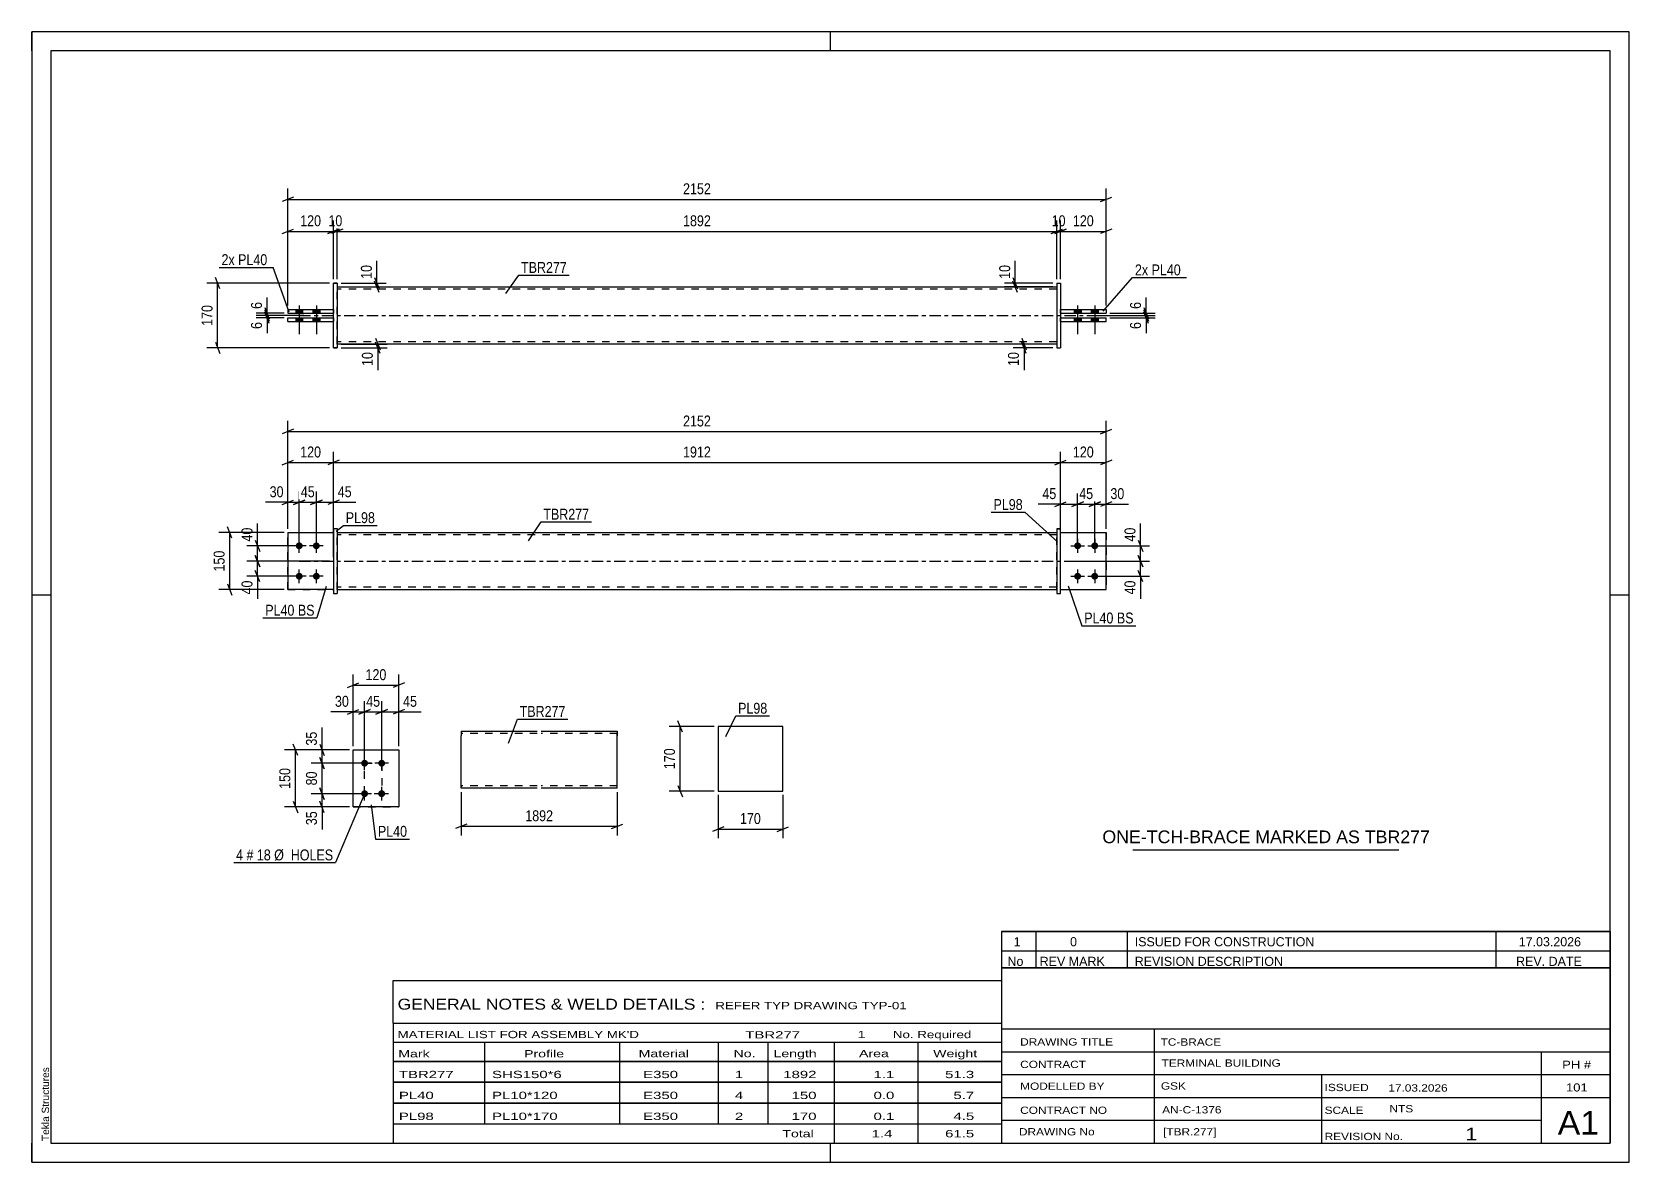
# Paper-space layout 'Layout1' of a CAD drawing. Header units: millimetres. Extents: x 0 to 420, y 0 to 297.
# The model-space entities are those that its viewports show. They can reach past a viewport. Long polylines and large blocks are cut down to what shows.
import ezdxf

# ---------------------------------------------------------------- set-up
doc = ezdxf.new("R2010")
doc.units = ezdxf.units.MM
doc.linetypes.add('DXK_LINE_DOT2', pattern=[3.9198, 1.9599, -1.9599])
doc.linetypes.add('DXK_LINE_DOT3', pattern=[5.9187, 2.979, -0.9799, 0.9799, -0.9799])
doc.layers.add('Viewport layer', color=7, linetype='Continuous', plot=False)
doc.styles.add('Arial', font='ARIAL.TTF', dxfattribs={"height": 0.2})
doc.styles.add('Arial Narrow', font='ARIALN.TTF', dxfattribs={"height": 0.2})

# ---------------------------------------------------------------- blocks, each defined once
blk = doc.blocks.new('Unknown-580873214-1163')
at = {"color": 5, "linetype": 'Continuous'}
for p, q in [((420, 297), (0, 297)), ((0, 297), (0, 0)), ((0, 292), (0, 297)), ((210, 292), (210, 297)), ((420, 0), (420, 297)), ((415, 292), (5, 292)), ((5, 292), (5, 5)), ((415, 5), (415, 292)), ((5, 149), (0, 149)), ((420, 149), (415, 149)), ((0, 0), (0, 5)), ((5, 5), (415, 5)), ((210, 0), (210, 5)), ((0, 0), (420, 0))]:
    blk.add_line(p, q, dxfattribs=at)
at = {"color": 174, "linetype": 'Continuous', "style": 'Arial'}
blk.add_text('Tekla Structures', height=1.9102, rotation=90, dxfattribs=at).set_placement((4.5, 5.5))
blk = doc.blocks.new('Part-580873214-1797 - 1735')
at = {"color": 2, "linetype": 'Continuous'}
for p, q in [((67.29, 165.45), (79.29, 165.45)), ((67.29, 165.45), (67.29, 150.45)), ((79.29, 150.45), (67.29, 150.45)), ((67.29, 150.45), (67.29, 150.45))]:
    blk.add_line(p, q, dxfattribs=at)
at = {"color": 7, "linetype": 'DXK_LINE_DOT2'}
for p, q in [((67.29, 165.45), (79.29, 165.45)), ((79.29, 165.45), (79.29, 165.45)), ((79.29, 165.45), (79.29, 150.45)), ((67.29, 150.45), (79.29, 150.45))]:
    blk.add_line(p, q, dxfattribs=at)
blk = doc.blocks.new('Part-580873214-1792 - 1735')
at = {"color": 7, "linetype": 'DXK_LINE_DOT2'}
for p, q in [((67.29, 165.45), (79.29, 165.45)), ((67.29, 165.45), (79.29, 165.45)), ((67.29, 150.45), (67.29, 165.45)), ((79.29, 165.45), (79.29, 165.45)), ((79.29, 165.45), (79.29, 150.45)), ((67.29, 150.45), (79.29, 150.45)), ((79.29, 150.45), (67.29, 150.45)), ((67.29, 150.45), (67.29, 150.45))]:
    blk.add_line(p, q, dxfattribs=at)
blk = doc.blocks.new('Part-580873214-1767 - 1735')
at = {"color": 7, "linetype": 'DXK_LINE_DOT2'}
for p, q in [((270.49, 165.45), (282.49, 165.45)), ((270.49, 150.45), (270.49, 165.45)), ((270.49, 165.45), (282.49, 165.45)), ((282.49, 165.45), (282.49, 165.45)), ((282.49, 165.45), (282.49, 150.45)), ((270.49, 150.45), (270.49, 150.45)), ((270.49, 150.45), (282.49, 150.45)), ((270.49, 150.45), (282.49, 150.45))]:
    blk.add_line(p, q, dxfattribs=at)
blk = doc.blocks.new('Part-580873214-1772 - 1735')
at = {"color": 2, "linetype": 'Continuous'}
for p, q in [((270.49, 165.45), (282.49, 165.45)), ((282.49, 165.45), (282.49, 165.45)), ((282.49, 150.45), (282.49, 165.45)), ((270.49, 150.45), (282.49, 150.45))]:
    blk.add_line(p, q, dxfattribs=at)
at = {"color": 7, "linetype": 'DXK_LINE_DOT2'}
for p, q in [((270.49, 165.45), (282.49, 165.45)), ((270.49, 150.45), (270.49, 165.45)), ((282.49, 165.45), (282.49, 165.45)), ((270.49, 150.45), (270.49, 150.45)), ((270.49, 150.45), (282.49, 150.45))]:
    blk.add_line(p, q, dxfattribs=at)
blk = doc.blocks.new('Part-580873214-1787 - 1735')
at = {"color": 2, "linetype": 'Continuous'}
for p, q in [((270.49, 166.45), (269.49, 166.45)), ((269.49, 166.45), (269.49, 149.45)), ((269.49, 166.45), (270.49, 166.45)), ((270.49, 149.45), (270.49, 166.45)), ((269.49, 149.45), (270.49, 149.45))]:
    blk.add_line(p, q, dxfattribs=at)
at = {"color": 7, "linetype": 'DXK_LINE_DOT2'}
for p, q in [((269.49, 166.45), (269.49, 166.45)), ((269.49, 166.45), (269.49, 166.45)), ((270.49, 166.45), (270.49, 166.45)), ((270.49, 166.45), (270.49, 166.45)), ((269.49, 149.45), (270.49, 149.45))]:
    blk.add_line(p, q, dxfattribs=at)
blk = doc.blocks.new('Part-580873214-1802 - 1735')
at = {"color": 2, "linetype": 'Continuous'}
for p, q in [((79.29, 166.46), (80.29, 166.46)), ((80.29, 166.45), (79.29, 166.45)), ((79.29, 166.45), (79.29, 149.45)), ((80.29, 166.45), (80.29, 149.45)), ((79.29, 149.45), (80.29, 149.45))]:
    blk.add_line(p, q, dxfattribs=at)
at = {"color": 7, "linetype": 'DXK_LINE_DOT2'}
for p, q in [((79.29, 166.45), (79.29, 166.46)), ((79.29, 166.46), (79.29, 166.45)), ((80.29, 166.46), (80.29, 166.45)), ((79.29, 149.46), (80.29, 149.46))]:
    blk.add_line(p, q, dxfattribs=at)
blk = doc.blocks.new('Part-580873214-1807 - 1735')
at = {"color": 2, "linetype": 'Continuous'}
for p, q in [((80.29, 165.45), (269.49, 165.45)), ((80.29, 150.45), (269.49, 150.45))]:
    blk.add_line(p, q, dxfattribs=at)
at = {"color": 7, "linetype": 'DXK_LINE_DOT2'}
for p, q in [((80.29, 150.45), (80.29, 165.45)), ((269.49, 164.85), (80.29, 164.85)), ((269.49, 150.45), (269.49, 165.45)), ((269.49, 151.05), (80.29, 151.05))]:
    blk.add_line(p, q, dxfattribs=at)
at = {"color": 7, "linetype": 'DXK_LINE_DOT3'}
blk.add_line((70.29, 157.95), (279.49, 157.95), dxfattribs=at)
blk = doc.blocks.new('Bolt-580873214-1808 - 1735')
at = {"linetype": 'Continuous'}
for points in [[(274.99, 162.85), (275.18, 162.83), (275.36, 162.78), (275.52, 162.68), (275.66, 162.56), (275.77, 162.4), (275.85, 162.23), (275.88, 162.05), (275.88, 161.86), (275.85, 161.68), (275.77, 161.5), (275.66, 161.35), (275.52, 161.23), (275.36, 161.13), (275.18, 161.07), (274.99, 161.05), (274.8, 161.07), (274.62, 161.13), (274.46, 161.23), (274.32, 161.35), (274.21, 161.5), (274.13, 161.68), (274.09, 161.86), (274.09, 162.05), (274.13, 162.23), (274.21, 162.4), (274.32, 162.56), (274.46, 162.68), (274.62, 162.78), (274.8, 162.83)], [(279.49, 162.85), (279.68, 162.83), (279.86, 162.78), (280.02, 162.68), (280.16, 162.56), (280.27, 162.4), (280.35, 162.23), (280.38, 162.05), (280.38, 161.86), (280.35, 161.68), (280.27, 161.5), (280.16, 161.35), (280.02, 161.23), (279.86, 161.13), (279.68, 161.07), (279.49, 161.05), (279.3, 161.07), (279.12, 161.13), (278.96, 161.23), (278.82, 161.35), (278.71, 161.5), (278.63, 161.68), (278.59, 161.86), (278.59, 162.05), (278.63, 162.23), (278.71, 162.4), (278.82, 162.56), (278.96, 162.68), (279.12, 162.78), (279.3, 162.83)], [(274.99, 154.85), (275.18, 154.83), (275.36, 154.78), (275.52, 154.68), (275.66, 154.56), (275.77, 154.4), (275.85, 154.23), (275.88, 154.05), (275.88, 153.86), (275.85, 153.68), (275.77, 153.5), (275.66, 153.35), (275.52, 153.23), (275.36, 153.13), (275.18, 153.07), (274.99, 153.05), (274.8, 153.07), (274.62, 153.13), (274.46, 153.23), (274.32, 153.35), (274.21, 153.5), (274.13, 153.68), (274.09, 153.86), (274.09, 154.05), (274.13, 154.23), (274.21, 154.4), (274.32, 154.56), (274.46, 154.68), (274.62, 154.78), (274.8, 154.83)], [(279.49, 154.85), (279.68, 154.83), (279.86, 154.78), (280.02, 154.68), (280.16, 154.56), (280.27, 154.4), (280.35, 154.23), (280.38, 154.05), (280.38, 153.86), (280.35, 153.68), (280.27, 153.5), (280.16, 153.35), (280.02, 153.23), (279.86, 153.13), (279.68, 153.07), (279.49, 153.05), (279.3, 153.07), (279.12, 153.13), (278.96, 153.23), (278.82, 153.35), (278.71, 153.5), (278.63, 153.68), (278.59, 153.86), (278.59, 154.05), (278.63, 154.23), (278.71, 154.4), (278.82, 154.56), (278.96, 154.68), (279.12, 154.78), (279.3, 154.83)]]:
    blk.add_hatch(color=1, dxfattribs=at).paths.add_polyline_path(points)
at = {"color": 1, "linetype": 'Continuous'}
for p, q in [((273.19, 161.95), (276.79, 161.95)), ((274.99, 163.75), (274.99, 160.15)), ((277.69, 161.95), (281.29, 161.95)), ((279.49, 163.75), (279.49, 160.15)), ((274.99, 155.75), (274.99, 152.15)), ((279.49, 155.75), (279.49, 152.15)), ((273.19, 153.95), (276.79, 153.95)), ((277.69, 153.95), (281.29, 153.95))]:
    blk.add_line(p, q, dxfattribs=at)
blk = doc.blocks.new('Bolt-580873214-1809 - 1735')
at = {"linetype": 'Continuous'}
for points in [[(70.29, 162.85), (70.48, 162.83), (70.66, 162.78), (70.82, 162.68), (70.96, 162.56), (71.07, 162.4), (71.15, 162.23), (71.19, 162.05), (71.19, 161.86), (71.15, 161.68), (71.07, 161.5), (70.96, 161.35), (70.82, 161.23), (70.66, 161.13), (70.48, 161.07), (70.29, 161.05), (70.11, 161.07), (69.93, 161.13), (69.76, 161.23), (69.62, 161.35), (69.51, 161.5), (69.44, 161.68), (69.4, 161.86), (69.4, 162.05), (69.44, 162.23), (69.51, 162.4), (69.62, 162.56), (69.76, 162.68), (69.93, 162.78), (70.11, 162.83)], [(74.79, 162.85), (74.98, 162.83), (75.16, 162.78), (75.32, 162.68), (75.46, 162.56), (75.57, 162.4), (75.65, 162.23), (75.69, 162.05), (75.69, 161.86), (75.65, 161.68), (75.57, 161.5), (75.46, 161.35), (75.32, 161.23), (75.16, 161.13), (74.98, 161.07), (74.79, 161.05), (74.61, 161.07), (74.43, 161.13), (74.26, 161.23), (74.12, 161.35), (74.01, 161.5), (73.94, 161.68), (73.9, 161.86), (73.9, 162.05), (73.94, 162.23), (74.01, 162.4), (74.12, 162.56), (74.26, 162.68), (74.43, 162.78), (74.61, 162.83)], [(70.29, 154.85), (70.48, 154.83), (70.66, 154.78), (70.82, 154.68), (70.96, 154.56), (71.07, 154.4), (71.15, 154.23), (71.19, 154.05), (71.19, 153.86), (71.15, 153.68), (71.07, 153.5), (70.96, 153.35), (70.82, 153.23), (70.66, 153.13), (70.48, 153.07), (70.29, 153.05), (70.11, 153.07), (69.93, 153.13), (69.76, 153.23), (69.62, 153.35), (69.51, 153.5), (69.44, 153.68), (69.4, 153.86), (69.4, 154.05), (69.44, 154.23), (69.51, 154.4), (69.62, 154.56), (69.76, 154.68), (69.93, 154.78), (70.11, 154.83)], [(74.79, 154.85), (74.98, 154.83), (75.16, 154.78), (75.32, 154.68), (75.46, 154.56), (75.57, 154.4), (75.65, 154.23), (75.69, 154.05), (75.69, 153.86), (75.65, 153.68), (75.57, 153.5), (75.46, 153.35), (75.32, 153.23), (75.16, 153.13), (74.98, 153.07), (74.79, 153.05), (74.61, 153.07), (74.43, 153.13), (74.26, 153.23), (74.12, 153.35), (74.01, 153.5), (73.94, 153.68), (73.9, 153.86), (73.9, 154.05), (73.94, 154.23), (74.01, 154.4), (74.12, 154.56), (74.26, 154.68), (74.43, 154.78), (74.61, 154.83)]]:
    blk.add_hatch(color=1, dxfattribs=at).paths.add_polyline_path(points)
at = {"color": 1, "linetype": 'Continuous'}
for p, q in [((72.09, 161.95), (68.49, 161.95)), ((70.29, 160.15), (70.29, 163.75)), ((76.59, 161.95), (72.99, 161.95)), ((74.79, 160.15), (74.79, 163.75)), ((70.29, 152.15), (70.29, 155.75)), ((74.79, 152.15), (74.79, 155.75)), ((72.09, 153.95), (68.49, 153.95)), ((76.59, 153.95), (72.99, 153.95))]:
    blk.add_line(p, q, dxfattribs=at)
blk = doc.blocks.new('Part-580873214-1431 - 1390')
at = {"color": 2, "linetype": 'Continuous'}
for p, q in [((270.49, 221.89), (282.49, 221.89)), ((270.49, 220.89), (282.49, 220.89)), ((282.49, 220.89), (282.49, 221.89))]:
    blk.add_line(p, q, dxfattribs=at)
at = {"color": 7, "linetype": 'DXK_LINE_DOT2'}
for p, q in [((270.49, 220.89), (270.49, 221.89)), ((270.49, 221.89), (282.49, 221.89)), ((270.49, 220.89), (282.49, 220.89))]:
    blk.add_line(p, q, dxfattribs=at)
blk = doc.blocks.new('Part-580873214-1425 - 1390')
at = {"color": 2, "linetype": 'Continuous'}
for p, q in [((67.29, 224.09), (79.29, 224.09)), ((67.29, 224.09), (79.29, 224.09)), ((67.29, 224.09), (67.29, 223.09)), ((67.29, 223.09), (79.29, 223.09))]:
    blk.add_line(p, q, dxfattribs=at)
at = {"color": 7, "linetype": 'DXK_LINE_DOT2'}
for p, q in [((67.29, 224.09), (67.29, 224.09)), ((67.29, 224.09), (67.29, 224.09)), ((67.29, 223.09), (79.29, 223.09)), ((79.29, 224.09), (79.29, 223.09))]:
    blk.add_line(p, q, dxfattribs=at)
blk = doc.blocks.new('Part-580873214-1426 - 1390')
at = {"color": 2, "linetype": 'Continuous'}
for p, q in [((269.49, 230.99), (270.49, 230.99)), ((269.49, 230.99), (270.49, 230.99)), ((269.49, 230.99), (269.49, 213.99)), ((270.49, 230.99), (270.49, 213.99)), ((269.49, 213.99), (270.49, 213.99))]:
    blk.add_line(p, q, dxfattribs=at)
at = {"color": 7, "linetype": 'DXK_LINE_DOT2'}
for p, q in [((269.49, 230.99), (269.49, 230.99)), ((269.49, 230.99), (269.49, 230.99)), ((270.49, 230.99), (270.49, 230.99)), ((269.49, 213.99), (270.49, 213.99)), ((270.49, 213.99), (270.49, 213.99))]:
    blk.add_line(p, q, dxfattribs=at)
blk = doc.blocks.new('Part-580873214-1458 - 1390')
at = {"color": 2, "linetype": 'Continuous'}
for p, q in [((270.49, 224.09), (282.49, 224.09)), ((270.49, 223.09), (282.49, 223.09)), ((282.49, 224.09), (282.49, 223.09))]:
    blk.add_line(p, q, dxfattribs=at)
at = {"color": 7, "linetype": 'DXK_LINE_DOT2'}
for p, q in [((270.49, 223.09), (270.49, 224.09)), ((270.49, 224.09), (282.49, 224.09)), ((270.49, 223.09), (282.49, 223.09)), ((282.49, 224.09), (282.49, 224.09))]:
    blk.add_line(p, q, dxfattribs=at)
blk = doc.blocks.new('Part-580873214-1394 - 1390')
at = {"color": 2, "linetype": 'Continuous'}
for p, q in [((80.29, 230.99), (79.29, 230.99)), ((79.29, 230.99), (80.29, 230.99)), ((79.29, 213.99), (79.29, 230.99)), ((80.29, 230.99), (80.29, 213.99)), ((80.29, 213.99), (79.29, 213.99))]:
    blk.add_line(p, q, dxfattribs=at)
at = {"color": 7, "linetype": 'DXK_LINE_DOT2'}
for p, q in [((79.29, 230.99), (79.29, 230.99)), ((79.29, 230.99), (79.29, 230.99)), ((80.29, 230.99), (80.29, 230.99)), ((80.29, 230.99), (80.29, 230.99)), ((79.29, 213.99), (80.29, 213.99)), ((79.29, 213.99), (79.29, 213.99))]:
    blk.add_line(p, q, dxfattribs=at)
blk = doc.blocks.new('Part-580873214-1420 - 1390')
at = {"color": 2, "linetype": 'Continuous'}
for p, q in [((67.29, 221.89), (79.29, 221.89)), ((67.29, 221.89), (79.29, 221.89)), ((67.29, 220.89), (67.29, 221.89)), ((67.29, 220.89), (79.29, 220.89))]:
    blk.add_line(p, q, dxfattribs=at)
at = {"color": 7, "linetype": 'DXK_LINE_DOT2'}
for p, q in [((67.29, 221.89), (67.29, 221.89)), ((67.29, 221.89), (67.29, 221.89)), ((67.29, 220.89), (79.29, 220.89)), ((79.29, 221.89), (79.29, 220.89))]:
    blk.add_line(p, q, dxfattribs=at)
blk = doc.blocks.new('Part-580873214-1446 - 1390')
at = {"color": 2, "linetype": 'Continuous'}
for p, q in [((80.29, 229.99), (269.49, 229.99)), ((269.49, 214.99), (80.29, 214.99))]:
    blk.add_line(p, q, dxfattribs=at)
at = {"color": 7, "linetype": 'DXK_LINE_DOT2'}
for p, q in [((80.29, 214.99), (80.29, 229.99)), ((269.49, 229.39), (80.29, 229.39)), ((269.49, 229.99), (269.49, 214.99)), ((269.49, 215.59), (80.29, 215.59))]:
    blk.add_line(p, q, dxfattribs=at)
at = {"color": 7, "linetype": 'DXK_LINE_DOT3'}
blk.add_line((70.29, 222.49), (279.49, 222.49), dxfattribs=at)
blk = doc.blocks.new('Bolt-580873214-1447 - 1390')
at = {"linetype": 'Continuous'}
for points in [[(275.89, 224.09), (274.09, 224.09), (274.09, 223.09), (275.89, 223.09)], [(275.89, 224.09), (274.09, 224.09), (274.09, 223.09), (275.89, 223.09)], [(280.39, 224.09), (278.59, 224.09), (278.59, 223.09), (280.39, 223.09)], [(280.39, 224.09), (278.59, 224.09), (278.59, 223.09), (280.39, 223.09)], [(275.89, 221.89), (274.09, 221.89), (274.09, 220.89), (275.89, 220.89)], [(275.89, 221.89), (274.09, 221.89), (274.09, 220.89), (275.89, 220.89)], [(280.39, 221.89), (278.59, 221.89), (278.59, 220.89), (280.39, 220.89)], [(280.39, 221.89), (278.59, 221.89), (278.59, 220.89), (280.39, 220.89)]]:
    blk.add_hatch(color=1, dxfattribs=at).paths.add_polyline_path(points)
at = {"color": 1, "linetype": 'Continuous'}
for p, q in [((274.09, 224.09), (274.09, 223.09)), ((274.09, 224.09), (274.09, 223.09)), ((274.99, 225.09), (274.99, 217.59)), ((274.99, 225.09), (274.99, 217.59)), ((275.89, 224.09), (275.89, 223.09)), ((275.89, 224.09), (275.89, 223.09)), ((278.59, 224.09), (278.59, 223.09)), ((278.59, 224.09), (278.59, 223.09)), ((279.49, 225.09), (279.49, 217.59)), ((279.49, 225.09), (279.49, 217.59)), ((280.39, 224.09), (280.39, 223.09)), ((280.39, 224.09), (280.39, 223.09)), ((274.09, 221.89), (274.09, 220.89)), ((274.09, 221.89), (274.09, 220.89)), ((275.89, 221.89), (275.89, 220.89)), ((275.89, 221.89), (275.89, 220.89)), ((278.59, 221.89), (278.59, 220.89)), ((278.59, 221.89), (278.59, 220.89)), ((280.39, 221.89), (280.39, 220.89)), ((280.39, 221.89), (280.39, 220.89))]:
    blk.add_line(p, q, dxfattribs=at)
blk = doc.blocks.new('Bolt-580873214-1448 - 1390')
at = {"linetype": 'Continuous'}
for points in [[(69.39, 223.09), (71.19, 223.09), (71.19, 224.09), (69.39, 224.09)], [(69.39, 223.09), (71.19, 223.09), (71.19, 224.09), (69.39, 224.09)], [(73.89, 223.09), (75.69, 223.09), (75.69, 224.09), (73.89, 224.09)], [(73.89, 223.09), (75.69, 223.09), (75.69, 224.09), (73.89, 224.09)], [(69.39, 220.89), (71.19, 220.89), (71.19, 221.89), (69.39, 221.89)], [(69.39, 220.89), (71.19, 220.89), (71.19, 221.89), (69.39, 221.89)], [(73.89, 220.89), (75.69, 220.89), (75.69, 221.89), (73.89, 221.89)], [(73.89, 220.89), (75.69, 220.89), (75.69, 221.89), (73.89, 221.89)]]:
    blk.add_hatch(color=1, dxfattribs=at).paths.add_polyline_path(points)
at = {"color": 1, "linetype": 'Continuous'}
for p, q in [((69.39, 224.09), (69.39, 223.09)), ((69.39, 224.09), (69.39, 223.09)), ((70.29, 225.09), (70.29, 217.59)), ((70.29, 225.09), (70.29, 217.59)), ((71.19, 224.09), (71.19, 223.09)), ((71.19, 224.09), (71.19, 223.09)), ((73.89, 224.09), (73.89, 223.09)), ((73.89, 224.09), (73.89, 223.09)), ((74.79, 225.09), (74.79, 217.59)), ((74.79, 225.09), (74.79, 217.59)), ((75.69, 224.09), (75.69, 223.09)), ((75.69, 224.09), (75.69, 223.09)), ((69.39, 221.89), (69.39, 220.89)), ((69.39, 221.89), (69.39, 220.89)), ((71.19, 221.89), (71.19, 220.89)), ((71.19, 221.89), (71.19, 220.89)), ((73.89, 221.89), (73.89, 220.89)), ((73.89, 221.89), (73.89, 220.89)), ((75.69, 221.89), (75.69, 220.89)), ((75.69, 221.89), (75.69, 220.89))]:
    blk.add_line(p, q, dxfattribs=at)
blk = doc.blocks.new('Part-580873214-2138 - 2131')
at = {"color": 2, "linetype": 'Continuous'}
for p, q in [((84.47, 108.31), (96.47, 108.31)), ((84.47, 93.31), (84.47, 108.31)), ((96.47, 108.31), (96.47, 108.31)), ((96.47, 108.31), (96.47, 93.31)), ((96.47, 93.31), (84.47, 93.31)), ((84.47, 93.31), (84.47, 93.31))]:
    blk.add_line(p, q, dxfattribs=at)
at = {"color": 7, "linetype": 'DXK_LINE_DOT2'}
for p, q in [((84.47, 108.31), (96.47, 108.31)), ((84.47, 93.31), (96.47, 93.31)), ((84.47, 93.31), (84.47, 93.31))]:
    blk.add_line(p, q, dxfattribs=at)
blk = doc.blocks.new('Bolt-580873214-2171 - 2131')
at = {"linetype": 'Continuous'}
for points in [[(87.47, 103.91), (87.29, 103.93), (87.11, 103.99), (86.95, 104.09), (86.81, 104.21), (86.69, 104.36), (86.62, 104.54), (86.58, 104.72), (86.58, 104.91), (86.62, 105.09), (86.69, 105.26), (86.81, 105.42), (86.95, 105.54), (87.11, 105.64), (87.29, 105.69), (87.47, 105.71), (87.66, 105.69), (87.84, 105.64), (88, 105.54), (88.14, 105.42), (88.25, 105.26), (88.33, 105.09), (88.37, 104.91), (88.37, 104.72), (88.33, 104.54), (88.25, 104.36), (88.14, 104.21), (88, 104.09), (87.84, 103.99), (87.66, 103.93)], [(91.97, 103.91), (91.79, 103.93), (91.61, 103.99), (91.45, 104.09), (91.31, 104.21), (91.19, 104.36), (91.12, 104.54), (91.08, 104.72), (91.08, 104.91), (91.12, 105.09), (91.19, 105.26), (91.31, 105.42), (91.45, 105.54), (91.61, 105.64), (91.79, 105.69), (91.97, 105.71), (92.16, 105.69), (92.34, 105.64), (92.5, 105.54), (92.64, 105.42), (92.75, 105.26), (92.83, 105.09), (92.87, 104.91), (92.87, 104.72), (92.83, 104.54), (92.75, 104.36), (92.64, 104.21), (92.5, 104.09), (92.34, 103.99), (92.16, 103.93)], [(87.47, 95.91), (87.29, 95.93), (87.11, 95.99), (86.95, 96.09), (86.81, 96.21), (86.69, 96.36), (86.62, 96.54), (86.58, 96.72), (86.58, 96.91), (86.62, 97.09), (86.69, 97.26), (86.81, 97.42), (86.95, 97.54), (87.11, 97.64), (87.29, 97.69), (87.47, 97.71), (87.66, 97.69), (87.84, 97.64), (88, 97.54), (88.14, 97.42), (88.25, 97.26), (88.33, 97.09), (88.37, 96.91), (88.37, 96.72), (88.33, 96.54), (88.25, 96.36), (88.14, 96.21), (88, 96.09), (87.84, 95.99), (87.66, 95.93)], [(91.97, 95.91), (91.79, 95.93), (91.61, 95.99), (91.45, 96.09), (91.31, 96.21), (91.19, 96.36), (91.12, 96.54), (91.08, 96.72), (91.08, 96.91), (91.12, 97.09), (91.19, 97.26), (91.31, 97.42), (91.45, 97.54), (91.61, 97.64), (91.79, 97.69), (91.97, 97.71), (92.16, 97.69), (92.34, 97.64), (92.5, 97.54), (92.64, 97.42), (92.75, 97.26), (92.83, 97.09), (92.87, 96.91), (92.87, 96.72), (92.83, 96.54), (92.75, 96.36), (92.64, 96.21), (92.5, 96.09), (92.34, 95.99), (92.16, 95.93)]]:
    blk.add_hatch(color=1, dxfattribs=at).paths.add_polyline_path(points)
at = {"color": 1, "linetype": 'Continuous'}
for p, q in [((87.47, 103.01), (87.47, 106.61)), ((91.97, 103.01), (91.97, 106.61)), ((89.27, 104.81), (85.67, 104.81)), ((93.77, 104.81), (90.17, 104.81)), ((89.27, 96.81), (85.67, 96.81)), ((87.47, 95.01), (87.47, 98.61)), ((93.77, 96.81), (90.17, 96.81)), ((91.97, 95.01), (91.97, 98.61))]:
    blk.add_line(p, q, dxfattribs=at)
blk = doc.blocks.new('Part-580873214-2302 - 2296')
at = {"color": 2, "linetype": 'Continuous'}
for p, q in [((197.44, 114.49), (180.44, 114.49)), ((180.44, 114.49), (180.44, 97.49)), ((197.44, 97.49), (197.44, 114.49)), ((180.44, 97.49), (197.44, 97.49))]:
    blk.add_line(p, q, dxfattribs=at)
blk = doc.blocks.new('Part-580873214-2328 - 2321')
at = {"color": 2, "linetype": 'Continuous'}
for p, q in [((112.9, 113.23), (112.9, 112.03)), ((112.9, 113.23), (132.9, 113.23)), ((112.9, 98.97), (112.9, 112.03)), ((133.9, 113.23), (153.9, 113.23)), ((153.9, 113.23), (153.9, 113.14)), ((153.9, 113.14), (153.9, 112.03)), ((153.9, 98.23), (153.9, 112.03)), ((112.9, 98.32), (112.9, 98.97)), ((112.9, 98.23), (112.9, 98.32)), ((132.9, 98.23), (112.9, 98.23)), ((153.9, 98.23), (133.9, 98.23))]:
    blk.add_line(p, q, dxfattribs=at)
at = {"color": 7, "linetype": 'DXK_LINE_DOT2'}
for p, q in [((132.9, 112.63), (112.9, 112.63)), ((153.9, 112.63), (133.9, 112.63)), ((153.9, 112.03), (153.9, 112.88)), ((112.9, 98.97), (112.9, 98.58)), ((112.9, 98.83), (112.9, 98.88)), ((132.9, 98.83), (112.9, 98.83)), ((153.9, 98.83), (133.9, 98.83)), ((153.9, 98.83), (153.9, 98.88))]:
    blk.add_line(p, q, dxfattribs=at)
blk = doc.blocks.new('Rectangle-580873214-2281 - 2131')
at = {"color": 1, "linetype": 'DXK_LINE_DOT2'}
blk.add_lwpolyline([(87.47, 104.81), (91.97, 104.81), (91.97, 96.81), (87.47, 96.81), (87.47, 104.81)], close=True, dxfattribs=at)
blk = doc.blocks.new('StraightDimension-580873214-2008 - 1735')
at = {"color": 7, "linetype": 'Continuous'}
for p, q in [((69.29, 161.95), (56.48, 161.95)), ((58.73, 163.45), (59.93, 160.45)), ((59.33, 157.95), (59.33, 161.95)), ((78.29, 157.95), (56.48, 157.95)), ((59.93, 156.45), (58.73, 159.45))]:
    blk.add_line(p, q, dxfattribs=at)
at = {"color": 0}
blk.add_wipeout([(58.58, 167.34), (54.38, 167.34), (54.38, 162.48), (58.58, 162.48)], dxfattribs=at)
at = {"color": 7, "linetype": 'Continuous'}
blk.add_line((59.33, 161.95), (59.33, 167.86), dxfattribs=at)
blk.add_line((59.33, 161.95), (59.33, 167.86), dxfattribs=at)
at = {"color": 3, "style": 'Arial Narrow'}
blk.add_text('40', height=2.863, rotation=90.0002, dxfattribs=at).set_placement((57.98, 163.08))
blk = doc.blocks.new('StraightDimension-580873214-1999 - 1735')
at = {"color": 7, "linetype": 'Continuous'}
for p, q in [((78.29, 157.95), (56.48, 157.95)), ((58.73, 159.45), (59.93, 156.45)), ((59.93, 152.45), (58.73, 155.45)), ((59.33, 153.95), (59.33, 157.95)), ((69.29, 153.95), (56.48, 153.95))]:
    blk.add_line(p, q, dxfattribs=at)
at = {"color": 0}
blk.add_wipeout([(58.58, 153.43), (54.38, 153.43), (54.38, 148.57), (58.58, 148.57)], dxfattribs=at)
at = {"color": 7, "linetype": 'Continuous'}
blk.add_line((59.33, 153.95), (59.33, 148.05), dxfattribs=at)
blk.add_line((59.33, 153.95), (59.33, 148.05), dxfattribs=at)
at = {"color": 3, "style": 'Arial Narrow'}
blk.add_text('40', height=2.863, rotation=90.0002, dxfattribs=at).set_placement((57.98, 149.17))
blk = doc.blocks.new('StraightDimension-580873214-1937 - 1735')
at = {"color": 7, "linetype": 'Continuous'}
for p, q in [((67.29, 166.45), (67.29, 186.68)), ((79.29, 158.95), (79.29, 186.68)), ((65.79, 183.23), (68.79, 184.43)), ((67.29, 183.83), (79.29, 183.83)), ((80.79, 184.43), (77.79, 183.23))]:
    blk.add_line(p, q, dxfattribs=at)
at = {"color": 0}
blk.add_wipeout([(76.63, 184.58), (76.63, 188.78), (69.95, 188.78), (69.95, 184.58)], dxfattribs=at)
at = {"color": 3, "style": 'Arial Narrow'}
blk.add_text('120', height=2.863, dxfattribs=at).set_placement((70.55, 185.18))
blk = doc.blocks.new('StraightDimension-580873214-2018 - 1735')
at = {"color": 7, "linetype": 'Continuous'}
for p, q in [((66.29, 165.45), (49.15, 165.45)), ((52.6, 163.95), (51.4, 166.95)), ((52, 150.45), (52, 165.45)), ((51.4, 151.95), (52.6, 148.95)), ((66.29, 150.45), (49.15, 150.45))]:
    blk.add_line(p, q, dxfattribs=at)
at = {"color": 0}
blk.add_wipeout([(51.25, 161.3), (47.05, 161.3), (47.05, 154.61), (51.25, 154.61)], dxfattribs=at)
at = {"color": 3, "style": 'Arial Narrow'}
blk.add_text('150', height=2.863, rotation=90.0002, dxfattribs=at).set_placement((50.65, 155.21))
blk = doc.blocks.new('StraightDimension-580873214-1818 - 1735')
at = {"color": 7, "linetype": 'Continuous'}
for p, q in [((277.99, 172.29), (280.99, 173.49)), ((279.49, 162.95), (279.49, 175.74)), ((279.49, 172.89), (282.49, 172.89)), ((283.99, 173.49), (280.99, 172.29)), ((282.49, 166.45), (282.49, 175.74))]:
    blk.add_line(p, q, dxfattribs=at)
at = {"color": 0}
blk.add_wipeout([(287.87, 173.64), (287.87, 177.84), (283.01, 177.84), (283.01, 173.64)], dxfattribs=at)
at = {"color": 7, "linetype": 'Continuous'}
blk.add_line((282.49, 172.89), (288.4, 172.89), dxfattribs=at)
blk.add_line((282.49, 172.89), (288.4, 172.89), dxfattribs=at)
at = {"color": 3, "style": 'Arial Narrow'}
blk.add_text('30', height=2.863, dxfattribs=at).set_placement((283.61, 174.24))
blk = doc.blocks.new('StraightDimension-580873214-1834 - 1735')
at = {"color": 7, "linetype": 'Continuous'}
for p, q in [((273.49, 172.29), (276.49, 173.49)), ((274.99, 162.95), (274.99, 175.74)), ((274.99, 172.89), (279.49, 172.89)), ((280.99, 173.49), (277.99, 172.29)), ((279.49, 162.95), (279.49, 175.74))]:
    blk.add_line(p, q, dxfattribs=at)
at = {"color": 0}
blk.add_wipeout([(279.67, 173.64), (279.67, 177.84), (274.81, 177.84), (274.81, 173.64)], dxfattribs=at)
at = {"color": 3, "style": 'Arial Narrow'}
blk.add_text('45', height=2.863, dxfattribs=at).set_placement((275.41, 174.24))
blk = doc.blocks.new('StraightDimension-580873214-1847 - 1735')
at = {"color": 7, "linetype": 'Continuous'}
for p, q in [((268.99, 172.29), (271.99, 173.49)), ((270.49, 166.45), (270.49, 175.74)), ((270.49, 172.89), (274.99, 172.89)), ((276.49, 173.49), (273.49, 172.29)), ((274.99, 162.95), (274.99, 175.74))]:
    blk.add_line(p, q, dxfattribs=at)
at = {"color": 0}
blk.add_wipeout([(269.96, 173.64), (269.96, 177.84), (265.11, 177.84), (265.11, 173.64)], dxfattribs=at)
at = {"color": 7, "linetype": 'Continuous'}
blk.add_line((270.49, 172.89), (264.58, 172.89), dxfattribs=at)
blk.add_line((270.49, 172.89), (264.58, 172.89), dxfattribs=at)
at = {"color": 3, "style": 'Arial Narrow'}
blk.add_text('45', height=2.863, dxfattribs=at).set_placement((265.71, 174.24))
blk = doc.blocks.new('StraightDimension-580873214-1864 - 1735')
at = {"color": 7, "linetype": 'Continuous'}
for p, q in [((67.29, 166.45), (67.29, 194.83)), ((282.49, 166.45), (282.49, 194.83)), ((68.79, 192.58), (65.79, 191.38)), ((67.29, 191.98), (282.49, 191.98)), ((280.99, 191.38), (283.99, 192.58))]:
    blk.add_line(p, q, dxfattribs=at)
at = {"color": 0}
blk.add_wipeout([(179.15, 192.73), (179.15, 196.93), (170.63, 196.93), (170.63, 192.73)], dxfattribs=at)
at = {"color": 3, "style": 'Arial Narrow'}
blk.add_text('2152', height=2.863, dxfattribs=at).set_placement((171.23, 193.33))
blk = doc.blocks.new('StraightDimension-580873214-1884 - 1735')
at = {"color": 7, "linetype": 'Continuous'}
for p, q in [((280.49, 161.95), (293.93, 161.95)), ((290.93, 163.45), (292.13, 160.45)), ((291.53, 157.95), (291.53, 161.95)), ((271.49, 157.95), (293.93, 157.95)), ((292.13, 156.45), (290.93, 159.45))]:
    blk.add_line(p, q, dxfattribs=at)
at = {"color": 0}
blk.add_wipeout([(290.78, 167.34), (286.58, 167.34), (286.58, 162.48), (290.78, 162.48)], dxfattribs=at)
at = {"color": 7, "linetype": 'Continuous'}
blk.add_line((291.53, 161.95), (291.53, 167.86), dxfattribs=at)
blk.add_line((291.53, 161.95), (291.53, 167.86), dxfattribs=at)
at = {"color": 3, "style": 'Arial Narrow'}
blk.add_text('40', height=2.863, rotation=90.0002, dxfattribs=at).set_placement((290.18, 163.08))
blk = doc.blocks.new('StraightDimension-580873214-1893 - 1735')
at = {"color": 7, "linetype": 'Continuous'}
for p, q in [((271.49, 157.95), (293.93, 157.95)), ((290.93, 159.45), (292.13, 156.45)), ((292.13, 152.45), (290.93, 155.45)), ((291.53, 153.95), (291.53, 157.95)), ((280.49, 153.95), (293.93, 153.95))]:
    blk.add_line(p, q, dxfattribs=at)
at = {"color": 0}
blk.add_wipeout([(290.78, 153.43), (286.58, 153.43), (286.58, 148.57), (290.78, 148.57)], dxfattribs=at)
at = {"color": 7, "linetype": 'Continuous'}
blk.add_line((291.53, 153.95), (291.53, 148.05), dxfattribs=at)
blk.add_line((291.53, 153.95), (291.53, 148.05), dxfattribs=at)
at = {"color": 3, "style": 'Arial Narrow'}
blk.add_text('40', height=2.863, rotation=90.0002, dxfattribs=at).set_placement((290.18, 149.17))
blk = doc.blocks.new('StraightDimension-580873214-1903 - 1735')
at = {"color": 7, "linetype": 'Continuous'}
for p, q in [((270.49, 166.45), (270.49, 186.68)), ((282.49, 166.45), (282.49, 186.68)), ((268.99, 183.23), (271.99, 184.43)), ((270.49, 183.83), (282.49, 183.83)), ((283.99, 184.43), (280.99, 183.23))]:
    blk.add_line(p, q, dxfattribs=at)
at = {"color": 0}
blk.add_wipeout([(279.83, 184.58), (279.83, 188.78), (273.15, 188.78), (273.15, 184.58)], dxfattribs=at)
at = {"color": 3, "style": 'Arial Narrow'}
blk.add_text('120', height=2.863, dxfattribs=at).set_placement((273.75, 185.18))
blk = doc.blocks.new('StraightDimension-580873214-1922 - 1735')
at = {"color": 7, "linetype": 'Continuous'}
for p, q in [((79.29, 158.95), (79.29, 186.68)), ((270.49, 166.45), (270.49, 186.68)), ((80.79, 184.43), (77.79, 183.23)), ((79.29, 183.83), (270.49, 183.83)), ((268.99, 183.23), (271.99, 184.43))]:
    blk.add_line(p, q, dxfattribs=at)
at = {"color": 0}
blk.add_wipeout([(179.15, 184.58), (179.15, 188.78), (170.63, 188.78), (170.63, 184.58)], dxfattribs=at)
at = {"color": 3, "style": 'Arial Narrow'}
blk.add_text('1912', height=2.863, dxfattribs=at).set_placement((171.23, 185.18))
blk = doc.blocks.new('StraightDimension-580873214-1953 - 1735')
at = {"color": 7, "linetype": 'Continuous'}
for p, q in [((65.79, 172.78), (68.79, 173.98)), ((67.29, 166.45), (67.29, 176.23)), ((67.29, 173.38), (70.29, 173.38)), ((71.79, 173.98), (68.79, 172.78)), ((70.29, 162.95), (70.29, 176.23))]:
    blk.add_line(p, q, dxfattribs=at)
at = {"color": 0}
blk.add_wipeout([(66.77, 174.13), (66.77, 178.33), (61.91, 178.33), (61.91, 174.13)], dxfattribs=at)
at = {"color": 7, "linetype": 'Continuous'}
blk.add_line((67.29, 173.38), (61.39, 173.38), dxfattribs=at)
blk.add_line((67.29, 173.38), (61.39, 173.38), dxfattribs=at)
at = {"color": 3, "style": 'Arial Narrow'}
blk.add_text('30', height=2.863, dxfattribs=at).set_placement((62.51, 174.73))
blk = doc.blocks.new('StraightDimension-580873214-1969 - 1735')
at = {"color": 7, "linetype": 'Continuous'}
for p, q in [((68.79, 172.78), (71.79, 173.98)), ((70.29, 162.95), (70.29, 176.23)), ((70.29, 173.38), (74.79, 173.38)), ((76.29, 173.98), (73.29, 172.78)), ((74.79, 162.95), (74.79, 176.23))]:
    blk.add_line(p, q, dxfattribs=at)
at = {"color": 0}
blk.add_wipeout([(74.97, 174.13), (74.97, 178.33), (70.11, 178.33), (70.11, 174.13)], dxfattribs=at)
at = {"color": 3, "style": 'Arial Narrow'}
blk.add_text('45', height=2.863, dxfattribs=at).set_placement((70.71, 174.73))
blk = doc.blocks.new('StraightDimension-580873214-1982 - 1735')
at = {"color": 7, "linetype": 'Continuous'}
for p, q in [((73.29, 172.78), (76.29, 173.98)), ((74.79, 162.95), (74.79, 176.23)), ((74.79, 173.38), (79.29, 173.38)), ((80.79, 173.98), (77.79, 172.78)), ((79.29, 166.45), (79.29, 176.23))]:
    blk.add_line(p, q, dxfattribs=at)
at = {"color": 0}
blk.add_wipeout([(84.67, 174.13), (84.67, 178.33), (79.82, 178.33), (79.82, 174.13)], dxfattribs=at)
at = {"color": 7, "linetype": 'Continuous'}
blk.add_line((79.29, 173.38), (85.2, 173.38), dxfattribs=at)
blk.add_line((79.29, 173.38), (85.2, 173.38), dxfattribs=at)
at = {"color": 3, "style": 'Arial Narrow'}
blk.add_text('45', height=2.863, dxfattribs=at).set_placement((80.42, 174.73))
blk = doc.blocks.new('StraightDimension-580873214-1658 - 1390')
at = {"color": 7, "linetype": 'Continuous'}
for p, q in [((283.49, 223.09), (295.39, 223.09)), ((292.39, 224.59), (293.59, 221.59)), ((293.59, 220.99), (292.39, 223.99)), ((292.99, 222.49), (292.99, 223.09)), ((278.24, 222.49), (295.39, 222.49))]:
    blk.add_line(p, q, dxfattribs=at)
at = {"color": 0}
blk.add_wipeout([(292.24, 226.64), (288.04, 226.64), (288.04, 223.61), (292.24, 223.61)], dxfattribs=at)
at = {"color": 7, "linetype": 'Continuous'}
blk.add_line((292.99, 223.09), (292.99, 227.17), dxfattribs=at)
blk.add_line((292.99, 223.09), (292.99, 227.17), dxfattribs=at)
at = {"color": 3, "style": 'Arial Narrow'}
blk.add_text('6', height=2.86, rotation=90.0002, dxfattribs=at).set_placement((291.64, 224.21))
blk = doc.blocks.new('StraightDimension-580873214-1535 - 1390')
at = {"color": 7, "linetype": 'Continuous'}
for p, q in [((268.49, 214.99), (258.04, 214.99)), ((260.29, 216.49), (261.49, 213.49)), ((261.49, 212.49), (260.29, 215.49)), ((260.89, 213.99), (260.89, 214.99)), ((268.49, 213.99), (258.04, 213.99))]:
    blk.add_line(p, q, dxfattribs=at)
at = {"color": 0}
blk.add_wipeout([(260.14, 213.46), (255.94, 213.46), (255.94, 208.61), (260.14, 208.61)], dxfattribs=at)
at = {"color": 7, "linetype": 'Continuous'}
blk.add_line((260.89, 213.99), (260.89, 208.08), dxfattribs=at)
blk.add_line((260.89, 213.99), (260.89, 208.08), dxfattribs=at)
at = {"color": 3, "style": 'Arial Narrow'}
blk.add_text('10', height=2.863, rotation=90.0002, dxfattribs=at).set_placement((259.54, 209.21))
blk = doc.blocks.new('StraightDimension-580873214-1575 - 1390')
at = {"color": 7, "linetype": 'Continuous'}
for p, q in [((267.99, 244), (270.99, 245.2)), ((271.99, 245.2), (268.99, 244)), ((269.49, 231.99), (269.49, 247.45)), ((269.49, 244.6), (270.49, 244.6)), ((270.49, 231.99), (270.49, 247.45))]:
    blk.add_line(p, q, dxfattribs=at)
at = {"color": 0}
blk.add_wipeout([(272.42, 245.35), (272.42, 249.55), (267.56, 249.55), (267.56, 245.35)], dxfattribs=at)
at = {"color": 3, "style": 'Arial Narrow'}
blk.add_text('10', height=2.863, dxfattribs=at).set_placement((268.16, 245.95))
blk = doc.blocks.new('StraightDimension-580873214-1564 - 1390')
at = {"color": 7, "linetype": 'Continuous'}
for p, q in [((68.79, 253.61), (65.79, 252.41)), ((67.29, 225.09), (67.29, 255.86)), ((67.29, 253.01), (282.49, 253.01)), ((280.99, 252.41), (283.99, 253.61)), ((282.49, 225.09), (282.49, 255.86))]:
    blk.add_line(p, q, dxfattribs=at)
at = {"color": 0}
blk.add_wipeout([(179.15, 253.76), (179.15, 257.96), (170.63, 257.96), (170.63, 253.76)], dxfattribs=at)
at = {"color": 3, "style": 'Arial Narrow'}
blk.add_text('2152', height=2.863, dxfattribs=at).set_placement((171.23, 254.36))
blk = doc.blocks.new('StraightDimension-580873214-1585 - 1390')
at = {"color": 7, "linetype": 'Continuous'}
for p, q in [((81.79, 245.2), (78.79, 244)), ((80.29, 231.99), (80.29, 247.45)), ((80.29, 244.6), (269.49, 244.6)), ((267.99, 244), (270.99, 245.2)), ((269.49, 231.99), (269.49, 247.45))]:
    blk.add_line(p, q, dxfattribs=at)
at = {"color": 0}
blk.add_wipeout([(179.15, 245.35), (179.15, 249.55), (170.63, 249.55), (170.63, 245.35)], dxfattribs=at)
at = {"color": 3, "style": 'Arial Narrow'}
blk.add_text('1892', height=2.863, dxfattribs=at).set_placement((171.23, 245.95))
blk = doc.blocks.new('StraightDimension-580873214-1549 - 1390')
at = {"color": 7, "linetype": 'Continuous'}
for p, q in [((257.99, 232.49), (259.19, 229.49)), ((259.19, 228.49), (257.99, 231.49)), ((268.49, 230.99), (255.74, 230.99)), ((268.49, 229.99), (255.74, 229.99)), ((258.59, 229.99), (258.59, 230.99))]:
    blk.add_line(p, q, dxfattribs=at)
at = {"color": 0}
blk.add_wipeout([(257.84, 236.37), (253.64, 236.37), (253.64, 231.51), (257.84, 231.51)], dxfattribs=at)
at = {"color": 7, "linetype": 'Continuous'}
blk.add_line((258.59, 230.99), (258.59, 236.89), dxfattribs=at)
blk.add_line((258.59, 230.99), (258.59, 236.89), dxfattribs=at)
at = {"color": 3, "style": 'Arial Narrow'}
blk.add_text('10', height=2.863, rotation=90.0002, dxfattribs=at).set_placement((257.24, 232.11))
blk = doc.blocks.new('StraightDimension-580873214-1595 - 1390')
at = {"color": 7, "linetype": 'Continuous'}
for p, q in [((77.79, 244), (80.79, 245.2)), ((81.79, 245.2), (78.79, 244)), ((79.29, 231.99), (79.29, 247.45)), ((79.29, 244.6), (80.29, 244.6)), ((80.29, 231.99), (80.29, 247.45))]:
    blk.add_line(p, q, dxfattribs=at)
at = {"color": 0}
blk.add_wipeout([(82.22, 245.35), (82.22, 249.55), (77.36, 249.55), (77.36, 245.35)], dxfattribs=at)
at = {"color": 3, "style": 'Arial Narrow'}
blk.add_text('10', height=2.863, dxfattribs=at).set_placement((77.96, 245.95))
blk = doc.blocks.new('StraightDimension-580873214-1605 - 1390')
at = {"color": 7, "linetype": 'Continuous'}
for p, q in [((65.79, 244), (68.79, 245.2)), ((67.29, 225.09), (67.29, 247.45)), ((67.29, 244.6), (79.29, 244.6)), ((80.79, 245.2), (77.79, 244)), ((79.29, 231.99), (79.29, 247.45))]:
    blk.add_line(p, q, dxfattribs=at)
at = {"color": 0}
blk.add_wipeout([(76.63, 245.35), (76.63, 249.55), (69.95, 249.55), (69.95, 245.35)], dxfattribs=at)
at = {"color": 3, "style": 'Arial Narrow'}
blk.add_text('120', height=2.863, dxfattribs=at).set_placement((70.55, 245.95))
blk = doc.blocks.new('StraightDimension-580873214-1615 - 1390')
at = {"color": 7, "linetype": 'Continuous'}
for p, q in [((268.99, 244), (271.99, 245.2)), ((270.49, 231.99), (270.49, 247.45)), ((270.49, 244.6), (282.49, 244.6)), ((283.99, 245.2), (280.99, 244)), ((282.49, 225.09), (282.49, 247.45))]:
    blk.add_line(p, q, dxfattribs=at)
at = {"color": 0}
blk.add_wipeout([(279.83, 245.35), (279.83, 249.55), (273.15, 249.55), (273.15, 245.35)], dxfattribs=at)
at = {"color": 3, "style": 'Arial Narrow'}
blk.add_text('120', height=2.863, dxfattribs=at).set_placement((273.75, 245.95))
blk = doc.blocks.new('StraightDimension-580873214-1626 - 1390')
at = {"color": 7, "linetype": 'Continuous'}
for p, q in [((81.29, 214.99), (93.39, 214.99)), ((90.39, 216.49), (91.59, 213.49)), ((91.59, 212.49), (90.39, 215.49)), ((90.99, 213.99), (90.99, 214.99)), ((81.29, 213.99), (93.39, 213.99))]:
    blk.add_line(p, q, dxfattribs=at)
at = {"color": 0}
blk.add_wipeout([(90.24, 213.46), (86.04, 213.46), (86.04, 208.61), (90.24, 208.61)], dxfattribs=at)
at = {"color": 7, "linetype": 'Continuous'}
blk.add_line((90.99, 213.99), (90.99, 208.08), dxfattribs=at)
blk.add_line((90.99, 213.99), (90.99, 208.08), dxfattribs=at)
at = {"color": 3, "style": 'Arial Narrow'}
blk.add_text('10', height=2.863, rotation=90.0002, dxfattribs=at).set_placement((89.64, 209.21))
blk = doc.blocks.new('StraightDimension-580873214-1636 - 1390')
at = {"color": 7, "linetype": 'Continuous'}
for p, q in [((90.12, 232.49), (91.32, 229.49)), ((91.32, 228.49), (90.12, 231.49)), ((81.29, 230.99), (93.12, 230.99)), ((81.29, 229.99), (93.12, 229.99)), ((90.72, 229.99), (90.72, 230.99))]:
    blk.add_line(p, q, dxfattribs=at)
at = {"color": 0}
blk.add_wipeout([(89.97, 236.37), (85.77, 236.37), (85.77, 231.51), (89.97, 231.51)], dxfattribs=at)
at = {"color": 7, "linetype": 'Continuous'}
blk.add_line((90.72, 230.99), (90.72, 236.89), dxfattribs=at)
blk.add_line((90.72, 230.99), (90.72, 236.89), dxfattribs=at)
at = {"color": 3, "style": 'Arial Narrow'}
blk.add_text('10', height=2.863, rotation=90.0002, dxfattribs=at).set_placement((89.37, 232.11))
blk = doc.blocks.new('StraightDimension-580873214-1647 - 1390')
at = {"color": 7, "linetype": 'Continuous'}
for p, q in [((292.39, 223.99), (293.59, 220.99)), ((293.59, 220.39), (292.39, 223.39)), ((278.24, 222.49), (295.39, 222.49)), ((283.49, 221.89), (295.39, 221.89)), ((292.99, 221.89), (292.99, 222.49))]:
    blk.add_line(p, q, dxfattribs=at)
at = {"color": 0}
blk.add_wipeout([(292.24, 221.36), (288.04, 221.36), (288.04, 218.33), (292.24, 218.33)], dxfattribs=at)
at = {"color": 7, "linetype": 'Continuous'}
blk.add_line((292.99, 221.89), (292.99, 217.81), dxfattribs=at)
blk.add_line((292.99, 221.89), (292.99, 217.81), dxfattribs=at)
at = {"color": 3, "style": 'Arial Narrow'}
blk.add_text('6', height=2.86, rotation=90.0002, dxfattribs=at).set_placement((291.64, 218.93))
blk = doc.blocks.new('StraightDimension-580873214-1667 - 1390')
at = {"color": 7, "linetype": 'Continuous'}
for p, q in [((49.43, 229.49), (48.23, 232.49)), ((78.29, 230.99), (45.98, 230.99)), ((48.83, 213.99), (48.83, 230.99)), ((48.23, 215.49), (49.43, 212.49)), ((78.29, 213.99), (45.98, 213.99))]:
    blk.add_line(p, q, dxfattribs=at)
at = {"color": 0}
blk.add_wipeout([(48.08, 225.83), (43.88, 225.83), (43.88, 219.15), (48.08, 219.15)], dxfattribs=at)
at = {"color": 3, "style": 'Arial Narrow'}
blk.add_text('170', height=2.863, rotation=90.0002, dxfattribs=at).set_placement((47.48, 219.75))
blk = doc.blocks.new('StraightDimension-580873214-1678 - 1390')
at = {"color": 7, "linetype": 'Continuous'}
for p, q in [((66.29, 223.09), (58.97, 223.09)), ((61.22, 224.59), (62.42, 221.59)), ((62.42, 220.99), (61.22, 223.99)), ((61.82, 222.49), (61.82, 223.09)), ((71.54, 222.49), (58.97, 222.49))]:
    blk.add_line(p, q, dxfattribs=at)
at = {"color": 0}
blk.add_wipeout([(61.07, 226.64), (56.87, 226.64), (56.87, 223.61), (61.07, 223.61)], dxfattribs=at)
at = {"color": 7, "linetype": 'Continuous'}
blk.add_line((61.82, 223.09), (61.82, 227.17), dxfattribs=at)
blk.add_line((61.82, 223.09), (61.82, 227.17), dxfattribs=at)
at = {"color": 3, "style": 'Arial Narrow'}
blk.add_text('6', height=2.86, rotation=90.0002, dxfattribs=at).set_placement((60.47, 224.21))
blk = doc.blocks.new('StraightDimension-580873214-1688 - 1390')
at = {"color": 7, "linetype": 'Continuous'}
for p, q in [((61.22, 223.99), (62.42, 220.99)), ((62.42, 220.39), (61.22, 223.39)), ((71.54, 222.49), (58.97, 222.49)), ((66.29, 221.89), (58.97, 221.89)), ((61.82, 221.89), (61.82, 222.49))]:
    blk.add_line(p, q, dxfattribs=at)
at = {"color": 0}
blk.add_wipeout([(61.07, 221.36), (56.87, 221.36), (56.87, 218.34), (61.07, 218.34)], dxfattribs=at)
at = {"color": 7, "linetype": 'Continuous'}
blk.add_line((61.82, 221.89), (61.82, 217.81), dxfattribs=at)
blk.add_line((61.82, 221.89), (61.82, 217.81), dxfattribs=at)
at = {"color": 3, "style": 'Arial Narrow'}
blk.add_text('6', height=2.86, rotation=90.0002, dxfattribs=at).set_placement((60.47, 218.94))
blk = doc.blocks.new('StraightDimension-580873214-2174 - 2131')
at = {"color": 7, "linetype": 'Continuous'}
for p, q in [((84.47, 109.31), (84.47, 128.16)), ((96.47, 109.31), (96.47, 128.16)), ((82.97, 124.71), (85.97, 125.91)), ((84.47, 125.31), (96.47, 125.31)), ((97.97, 125.91), (94.97, 124.71))]:
    blk.add_line(p, q, dxfattribs=at)
at = {"color": 0}
blk.add_wipeout([(93.82, 126.06), (93.82, 130.26), (87.13, 130.26), (87.13, 126.06)], dxfattribs=at)
at = {"color": 3, "style": 'Arial Narrow'}
blk.add_text('120', height=2.863, dxfattribs=at).set_placement((87.73, 126.66))
blk = doc.blocks.new('StraightDimension-580873214-2191 - 2131')
at = {"color": 7, "linetype": 'Continuous'}
for p, q in [((85.97, 117.71), (88.97, 118.91)), ((87.47, 105.81), (87.47, 121.16)), ((87.47, 118.31), (91.97, 118.31)), ((93.47, 118.91), (90.47, 117.71)), ((91.97, 105.81), (91.97, 121.16))]:
    blk.add_line(p, q, dxfattribs=at)
at = {"color": 0}
blk.add_wipeout([(92.15, 119.06), (92.15, 123.26), (87.3, 123.26), (87.3, 119.06)], dxfattribs=at)
at = {"color": 3, "style": 'Arial Narrow'}
blk.add_text('45', height=2.863, dxfattribs=at).set_placement((87.9, 119.66))
blk = doc.blocks.new('StraightDimension-580873214-2201 - 2131')
at = {"color": 7, "linetype": 'Continuous'}
for p, q in [((82.97, 117.71), (85.97, 118.91)), ((84.47, 109.31), (84.47, 121.16)), ((84.47, 118.31), (87.47, 118.31)), ((88.97, 118.91), (85.97, 117.71)), ((87.47, 105.81), (87.47, 121.16))]:
    blk.add_line(p, q, dxfattribs=at)
at = {"color": 0}
blk.add_wipeout([(83.95, 119.06), (83.95, 123.26), (79.09, 123.26), (79.09, 119.06)], dxfattribs=at)
at = {"color": 7, "linetype": 'Continuous'}
blk.add_line((84.47, 118.31), (78.57, 118.31), dxfattribs=at)
blk.add_line((84.47, 118.31), (78.57, 118.31), dxfattribs=at)
at = {"color": 3, "style": 'Arial Narrow'}
blk.add_text('30', height=2.863, dxfattribs=at).set_placement((79.69, 119.66))
blk = doc.blocks.new('StraightDimension-580873214-2214 - 2131')
at = {"color": 7, "linetype": 'Continuous'}
for p, q in [((90.47, 117.71), (93.47, 118.91)), ((91.97, 105.81), (91.97, 121.16)), ((91.97, 118.31), (96.47, 118.31)), ((97.97, 118.91), (94.97, 117.71)), ((96.47, 109.31), (96.47, 121.16))]:
    blk.add_line(p, q, dxfattribs=at)
at = {"color": 0}
blk.add_wipeout([(101.86, 119.06), (101.86, 123.26), (97, 123.26), (97, 119.06)], dxfattribs=at)
at = {"color": 7, "linetype": 'Continuous'}
blk.add_line((96.47, 118.31), (102.38, 118.31), dxfattribs=at)
blk.add_line((96.47, 118.31), (102.38, 118.31), dxfattribs=at)
at = {"color": 3, "style": 'Arial Narrow'}
blk.add_text('45', height=2.863, dxfattribs=at).set_placement((97.6, 119.66))
blk = doc.blocks.new('StraightDimension-580873214-2228 - 2131')
at = {"color": 7, "linetype": 'Continuous'}
for p, q in [((69.88, 106.81), (68.68, 109.81)), ((83.47, 108.31), (66.43, 108.31)), ((69.28, 93.31), (69.28, 108.31)), ((83.47, 93.31), (66.43, 93.31)), ((68.68, 94.81), (69.88, 91.81))]:
    blk.add_line(p, q, dxfattribs=at)
at = {"color": 0}
blk.add_wipeout([(68.53, 104.16), (64.33, 104.16), (64.33, 97.47), (68.53, 97.47)], dxfattribs=at)
at = {"color": 3, "style": 'Arial Narrow'}
blk.add_text('150', height=2.863, rotation=90.0002, dxfattribs=at).set_placement((67.93, 98.07))
blk = doc.blocks.new('StraightDimension-580873214-2245 - 2131')
at = {"color": 7, "linetype": 'Continuous'}
for p, q in [((86.47, 96.81), (73.43, 96.81)), ((75.68, 98.31), (76.88, 95.31)), ((76.28, 93.31), (76.28, 96.81)), ((83.47, 93.31), (73.43, 93.31)), ((76.88, 91.81), (75.68, 94.81))]:
    blk.add_line(p, q, dxfattribs=at)
at = {"color": 0}
blk.add_wipeout([(75.53, 92.79), (71.33, 92.79), (71.33, 87.93), (75.53, 87.93)], dxfattribs=at)
at = {"color": 7, "linetype": 'Continuous'}
blk.add_line((76.28, 93.31), (76.28, 87.41), dxfattribs=at)
blk.add_line((76.28, 93.31), (76.28, 87.41), dxfattribs=at)
at = {"color": 3, "style": 'Arial Narrow'}
blk.add_text('35', height=2.863, rotation=90.0002, dxfattribs=at).set_placement((74.93, 88.53))
blk = doc.blocks.new('StraightDimension-580873214-2258 - 2131')
at = {"color": 7, "linetype": 'Continuous'}
for p, q in [((75.68, 109.81), (76.88, 106.81)), ((83.47, 108.31), (73.43, 108.31)), ((76.88, 103.31), (75.68, 106.31)), ((76.28, 104.81), (76.28, 108.31)), ((86.47, 104.81), (73.43, 104.81))]:
    blk.add_line(p, q, dxfattribs=at)
at = {"color": 0}
blk.add_wipeout([(75.53, 113.7), (71.33, 113.7), (71.33, 108.84), (75.53, 108.84)], dxfattribs=at)
at = {"color": 7, "linetype": 'Continuous'}
blk.add_line((76.28, 108.31), (76.28, 114.22), dxfattribs=at)
blk.add_line((76.28, 108.31), (76.28, 114.22), dxfattribs=at)
at = {"color": 3, "style": 'Arial Narrow'}
blk.add_text('35', height=2.863, rotation=90.0002, dxfattribs=at).set_placement((74.93, 109.44))
blk = doc.blocks.new('StraightDimension-580873214-2271 - 2131')
at = {"color": 7, "linetype": 'Continuous'}
for p, q in [((75.68, 106.31), (76.88, 103.31)), ((86.47, 104.81), (73.43, 104.81)), ((76.28, 96.81), (76.28, 104.81)), ((86.47, 96.81), (73.43, 96.81)), ((76.88, 95.31), (75.68, 98.31))]:
    blk.add_line(p, q, dxfattribs=at)
at = {"color": 0}
blk.add_wipeout([(75.53, 103.24), (71.33, 103.24), (71.33, 98.39), (75.53, 98.39)], dxfattribs=at)
at = {"color": 3, "style": 'Arial Narrow'}
blk.add_text('80', height=2.863, rotation=90.0002, dxfattribs=at).set_placement((74.93, 98.99))
blk = doc.blocks.new('StraightDimension-580873214-2304 - 2296')
at = {"color": 7, "linetype": 'Continuous'}
for p, q in [((179.44, 114.49), (167.59, 114.49)), ((171.04, 112.99), (169.84, 115.99)), ((170.44, 97.49), (170.44, 114.49)), ((179.44, 97.49), (167.59, 97.49)), ((169.84, 98.99), (171.04, 95.99))]:
    blk.add_line(p, q, dxfattribs=at)
at = {"color": 0}
blk.add_wipeout([(169.69, 109.33), (165.49, 109.33), (165.49, 102.65), (169.69, 102.65)], dxfattribs=at)
at = {"color": 3, "style": 'Arial Narrow'}
blk.add_text('170', height=2.863, rotation=90.0002, dxfattribs=at).set_placement((169.09, 103.25))
blk = doc.blocks.new('StraightDimension-580873214-2313 - 2296')
at = {"color": 7, "linetype": 'Continuous'}
for p, q in [((180.44, 96.49), (180.44, 85.09)), ((197.44, 96.49), (197.44, 85.09)), ((181.94, 88.09), (178.94, 86.89)), ((180.44, 87.49), (197.44, 87.49)), ((195.94, 86.89), (198.94, 88.09))]:
    blk.add_line(p, q, dxfattribs=at)
at = {"color": 0}
blk.add_wipeout([(192.29, 88.24), (192.29, 92.44), (185.6, 92.44), (185.6, 88.24)], dxfattribs=at)
at = {"color": 3, "style": 'Arial Narrow'}
blk.add_text('170', height=2.863, dxfattribs=at).set_placement((186.2, 88.84))
blk = doc.blocks.new('StraightDimension-580873214-2332 - 2321')
at = {"color": 7, "linetype": 'Continuous'}
for p, q in [((112.9, 97.23), (112.9, 85.83)), ((153.9, 97.23), (153.9, 85.83)), ((114.4, 88.83), (111.4, 87.63)), ((112.9, 88.23), (153.9, 88.23)), ((152.4, 87.63), (155.4, 88.83))]:
    blk.add_line(p, q, dxfattribs=at)
at = {"color": 0}
blk.add_wipeout([(137.66, 88.98), (137.66, 93.18), (129.14, 93.18), (129.14, 88.98)], dxfattribs=at)
at = {"color": 3, "style": 'Arial Narrow'}
blk.add_text('1892', height=2.863, dxfattribs=at).set_placement((129.74, 89.58))
blk = doc.blocks.new('Unknown-580873214-3677')
at = {"color": 7, "linetype": 'Continuous'}
for p, q in [((95, 47.75), (255, 47.75)), ((95, 36.5), (95, 47.75)), ((255, 47.75), (255, 36.5)), ((95, 36.5), (255, 36.5)), ((95, 36.5), (95, 31.5)), ((255, 36.5), (255, 31.5)), ((95, 31.5), (255, 31.5)), ((95, 31.5), (95, 26.5)), ((119, 31.5), (119, 26.5)), ((154.5, 31.5), (154.5, 26.5)), ((180.5, 31.5), (180.5, 26.5)), ((193.5, 31.5), (193.5, 26.5)), ((211, 31.5), (211, 26.5)), ((233, 31.5), (233, 26.5)), ((255, 31.5), (255, 26.5)), ((95, 26.5), (255, 26.5)), ((95, 26.45), (95, 21.05)), ((95, 26.45), (255, 26.45)), ((119, 26.5), (119, 21)), ((154.5, 26.5), (154.5, 21)), ((180.5, 26.5), (180.5, 21)), ((193.5, 26.5), (193.5, 21)), ((211, 26.5), (211, 21)), ((233, 26.5), (233, 21)), ((255, 26.45), (255, 21.05)), ((95, 21.05), (255, 21.05)), ((119, 21), (119, 15.5)), ((154.5, 21), (154.5, 15.5)), ((180.5, 21), (180.5, 15.5)), ((193.5, 21), (193.5, 15.5)), ((211, 21), (211, 15.5)), ((233, 21), (233, 15.5)), ((95, 20.95), (95, 15.55)), ((95, 20.95), (255, 20.95)), ((255, 20.95), (255, 15.55)), ((95, 15.55), (255, 15.55)), ((95, 15.45), (95, 10.05)), ((95, 15.45), (255, 15.45)), ((119, 15.5), (119, 10)), ((154.5, 15.5), (154.5, 10)), ((180.5, 15.5), (180.5, 10)), ((193.5, 15.5), (193.5, 10)), ((211, 15.5), (211, 10)), ((233, 15.5), (233, 10)), ((255, 15.45), (255, 10.05)), ((95, 10.05), (255, 10.05)), ((95, 10), (255, 10)), ((95, 10), (95, 5)), ((211, 10), (211, 5)), ((233, 10), (233, 5)), ((255, 10), (255, 5)), ((95, 5), (255, 5))]:
    blk.add_line(p, q, dxfattribs=at)
at = {"color": 7, "style": 'Arial Narrow'}
for s, height, width, p in [('GENERAL NOTES & WELD DETAILS :', 2.8633, 1.4, (96.15, 40.06)), ('REFER TYP DRAWING TYP-01', 1.9089, 1.6, (179.7, 40.16)), ("MATERIAL LIST FOR ASSEMBLY MK'D", 1.9089, 1.6, (96.15, 32.56)), ('TBR277', 1.909, 1.794707, (187.59, 32.47)), ('1', 1.91, 1.794707, (217.08, 32.56)), ('No. Required', 1.9089, 1.6, (226.41, 32.56)), ('Mark', 1.909, 1.7, (96.34, 27.5)), ('Profile', 1.909, 1.7, (129.41, 27.5)), ('Material', 1.909, 1.7, (159.54, 27.56)), ('No.', 1.909, 1.7, (184.5, 27.56)), ('Length', 1.909, 1.7, (195, 27.56)), ('Area', 1.909, 1.7, (217.5, 27.56)), ('Weight', 1.909, 1.7, (237, 27.56))]:
    blk.add_text(s, height=height, dxfattribs=dict(at, width=width)).set_placement(p)
at = {"color": 7, "linetype": 'Continuous', "style": 'Arial Narrow'}
for s, height, width, p in [('TBR277', 1.909, 1.794707, (96.5, 22.06)), ('SHS150*6', 1.909, 1.794707, (121, 22.06)), ('E350', 1.909, 1.794707, (160.74, 22.06)), ('1', 1.91, 1.794707, (184.86, 22.06)), ('1892', 1.909, 1.794707, (197.58, 22.06)), ('1.1', 1.909, 1.794707, (221.32, 22.06)), ('51.3', 1.909, 1.794707, (240.14, 22.06)), ('PL40', 1.909, 1.794707, (96.5, 16.56)), ('PL10*120', 1.909, 1.794707, (121, 16.56)), ('E350', 1.909, 1.794707, (160.74, 16.56)), ('4', 1.91, 1.794707, (184.86, 16.56)), ('150', 1.909, 1.794707, (199.77, 16.56)), ('0.0', 1.909, 1.794707, (221.32, 16.56)), ('5.7', 1.909, 1.794707, (242.33, 16.56)), ('PL98', 1.909, 1.794707, (96.5, 11.06)), ('PL10*170', 1.909, 1.794707, (121, 11.06)), ('E350', 1.909, 1.794707, (160.74, 11.06)), ('2', 1.91, 1.794707, (184.86, 11.06)), ('170', 1.909, 1.794707, (199.77, 11.06)), ('0.1', 1.909, 1.794707, (221.32, 11.06)), ('4.5', 1.909, 1.794707, (242.33, 11.06)), ('Total', 1.909, 1.7, (197.33, 6.5)), ('1.4', 1.909, 1.794707, (220.83, 6.5)), ('61.5', 1.909, 1.794707, (240.14, 6.5))]:
    blk.add_text(s, height=height, dxfattribs=dict(at, width=width)).set_placement(p)
blk = doc.blocks.new('Unknown-580873214-3675')
at = {"color": 7, "linetype": 'Continuous'}
for p, q in [((255, 51.05), (255, 5)), ((255, 51.05), (415, 51.05)), ((415, 51), (415, 5)), ((255, 35), (415, 35)), ((295.14, 35), (295.14, 5)), ((255, 29), (415, 29)), ((397, 5.05), (397, 29.05)), ((255, 23), (415, 23)), ((339.14, 23), (339.14, 5)), ((255, 17), (415, 17)), ((255, 11), (397, 11)), ((255, 5), (415, 5))]:
    blk.add_line(p, q, dxfattribs=at)
at = {"color": 7, "style": 'Arial Narrow'}
for s, height, width, p in [('DRAWING TITLE', 1.9089, 1.425378, (259.88, 30.61)), ('TC-BRACE', 1.909, 1.425378, (296.81, 30.59)), ('CONTRACT', 1.909, 1.425378, (259.88, 24.71)), ('TERMINAL BUILDING', 1.9089, 1.425378, (297.06, 25.07)), ('MODELLED BY', 1.9089, 1.425378, (259.88, 18.98)), ('GSK', 1.909, 1.425378, (296.88, 19.04)), ('ISSUED', 1.909, 1.425378, (339.94, 18.64)), ('17.03.2026', 1.909, 1.425378, (356.69, 18.52)), ('CONTRACT NO', 1.9089, 1.425378, (259.88, 12.66)), ('AN-C-1376', 1.909, 1.425378, (297.23, 12.78)), ('SCALE', 1.909, 1.425378, (339.94, 12.65)), ('A1', 6.204, 1.25, (401.24, 7.2)), ('DRAWING No', 1.909, 1.425378, (259.56, 7)), ('[TBR.277]', 1.909, 1.425378, (297.46, 6.99)), ('1', 3.34, 1.5, (376.91, 5.68)), ('REVISION No.', 1.9089, 1.425378, (339.94, 5.77))]:
    blk.add_text(s, height=height, dxfattribs=dict(at, width=width)).set_placement(p)
at = {"color": 7, "linetype": 'Continuous', "style": 'Arial Narrow'}
for s, height, width, p in [('PH #', 2.1, 1.42538, (402.4, 24.55)), ('101', 2.1, 1.42538, (403.41, 18.55)), ('NTS', 1.909, 1.425378, (357, 13.05))]:
    blk.add_text(s, height=height, dxfattribs=dict(at, width=width)).set_placement(p)
blk = doc.blocks.new('Unknown-580873214-3676')
at = {"color": 7, "linetype": 'Continuous'}
for p, q in [((255, 60.55), (415, 60.55)), ((415, 60.55), (255, 60.55)), ((255, 60.55), (255, 55.55)), ((264, 60.55), (264, 55.55)), ((288, 60.55), (288, 55.55)), ((385, 60.55), (385, 55.55)), ((415, 60.55), (415, 55.55)), ((255, 55.55), (415, 55.55)), ((255, 55.55), (255, 51.05)), ((255, 55.55), (415, 55.55)), ((264, 55.55), (264, 51.05)), ((288, 55.55), (288, 51.05)), ((385, 55.55), (385, 51.05)), ((415, 55.55), (415, 51.05)), ((415, 51.05), (255, 51.05))]:
    blk.add_line(p, q, dxfattribs=at)
at = {"color": 7, "linetype": 'Continuous', "style": 'Arial Narrow'}
for s, height, width, p in [('1', 2.39, 1.196471, (258.16, 56.7)), ('0', 2.39, 1.196471, (273, 56.7)), ('ISSUED FOR CONSTRUCTION', 2.3861, 1.196471, (290, 56.7)), ('17.03.2026', 2.386, 1.196471, (391, 56.7)), ('No', 2.386, 1.2, (256.54, 51.55)), ('REV MARK', 2.386, 1.2, (265, 51.55)), ('REVISION DESCRIPTION', 2.3861, 1.2, (290, 51.55)), ('REV. DATE', 2.386, 1.2, (390.28, 51.55))]:
    blk.add_text(s, height=height, dxfattribs=dict(at, width=width)).set_placement(p)
blk = doc.blocks.new('Unknown-580873214-3678')
at = {"color": 7, "linetype": 'Continuous'}
blk.add_line((289.5, 82.05), (359.5, 82.05), dxfattribs=at)
at = {"color": 7, "style": 'Arial'}
blk.add_text('ONE-TCH-BRACE MARKED AS TBR277', height=3.3428, dxfattribs=at).set_placement((281.49, 83.8))
blk = doc.blocks.new('Mark-580873214-1798 - 1735')
at = {"color": 0}
blk.add_wipeout([(90.21, 167.92), (90.21, 170.92), (82.53, 170.92), (82.53, 167.92)], dxfattribs=at)
blk.add_wipeout([(90.21, 167.92), (90.21, 170.92), (82.53, 170.92), (82.53, 167.92)], dxfattribs=at)
at = {"color": 30, "linetype": 'Continuous'}
for p, q in [((79.99, 165.77), (81.93, 167.32)), ((81.93, 167.32), (90.81, 167.32))]:
    blk.add_line(p, q, dxfattribs=at)
at = {"color": 3, "style": 'Arial Narrow'}
blk.add_text('PL98', height=2.863, dxfattribs=at).set_placement((82.53, 167.92))
blk = doc.blocks.new('Mark-580873214-1783 - 1735')
at = {"color": 0}
blk.add_wipeout([(260.54, 171.37), (260.54, 174.37), (252.87, 174.37), (252.87, 171.37)], dxfattribs=at)
blk.add_wipeout([(260.54, 171.37), (260.54, 174.37), (252.87, 174.37), (252.87, 171.37)], dxfattribs=at)
at = {"color": 30, "linetype": 'Continuous'}
for p in [(252.27, 170.77), (269.72, 163.03)]:
    blk.add_line(p, (261.14, 170.77), dxfattribs=at)
at = {"color": 3, "style": 'Arial Narrow'}
blk.add_text('PL98', height=2.863, dxfattribs=at).set_placement((252.87, 171.37))
blk = doc.blocks.new('Mark-580873214-1803 - 1735')
at = {"color": 0}
blk.add_wipeout([(146.53, 168.83), (146.53, 171.83), (134.48, 171.83), (134.48, 168.83)], dxfattribs=at)
blk.add_wipeout([(146.53, 168.83), (146.53, 171.83), (134.48, 171.83), (134.48, 168.83)], dxfattribs=at)
at = {"color": 30, "linetype": 'Continuous'}
for p, q in [((130.58, 163.26), (133.88, 168.23)), ((133.88, 168.23), (147.13, 168.23))]:
    blk.add_line(p, q, dxfattribs=at)
at = {"color": 3, "style": 'Arial Narrow'}
blk.add_text('TBR277', height=2.863, dxfattribs=at).set_placement((134.48, 168.83))
blk = doc.blocks.new('MarkSet-580873214-2053 - 1735')
at = {"color": 0}
blk.add_wipeout([(69.03, 143.59), (69.03, 146.59), (61.36, 146.59), (61.36, 143.59)], dxfattribs=at)
blk.add_wipeout([(69.03, 143.59), (69.03, 146.59), (61.36, 146.59), (61.36, 143.59)], dxfattribs=at)
blk.add_wipeout([(74.31, 143.59), (74.31, 146.59), (69.93, 146.59), (69.93, 143.59)], dxfattribs=at)
blk.add_wipeout([(74.31, 143.59), (74.31, 146.59), (69.93, 146.59), (69.93, 143.59)], dxfattribs=at)
at = {"color": 30, "linetype": 'Continuous'}
for p in [(77.34, 151.23), (60.76, 142.99)]:
    blk.add_line(p, (74.91, 142.99), dxfattribs=at)
at = {"color": 3, "style": 'Arial Narrow'}
for s, p in [('PL40', (61.36, 143.59)), ('BS', (69.93, 143.59))]:
    blk.add_text(s, height=2.863, dxfattribs=at).set_placement(p)
blk = doc.blocks.new('MarkSet-580873214-2059 - 1735')
at = {"color": 0}
blk.add_wipeout([(284.41, 141.55), (284.41, 144.55), (276.73, 144.55), (276.73, 141.55)], dxfattribs=at)
blk.add_wipeout([(284.41, 141.55), (284.41, 144.55), (276.73, 144.55), (276.73, 141.55)], dxfattribs=at)
at = {"color": 30, "linetype": 'Continuous'}
blk.add_line((272.5, 151.42), (276.13, 140.95), dxfattribs=at)
at = {"color": 0}
blk.add_wipeout([(289.69, 141.55), (289.69, 144.55), (285.31, 144.55), (285.31, 141.55)], dxfattribs=at)
blk.add_wipeout([(289.69, 141.55), (289.69, 144.55), (285.31, 144.55), (285.31, 141.55)], dxfattribs=at)
at = {"color": 30, "linetype": 'Continuous'}
blk.add_line((276.13, 140.95), (290.29, 140.95), dxfattribs=at)
at = {"color": 3, "style": 'Arial Narrow'}
for s, p in [('PL40', (276.73, 141.55)), ('BS', (285.31, 141.55))]:
    blk.add_text(s, height=2.863, dxfattribs=at).set_placement(p)
blk = doc.blocks.new('Mark-580873214-1442 - 1390')
at = {"color": 0}
blk.add_wipeout([(140.68, 233.68), (140.68, 236.68), (128.62, 236.68), (128.62, 233.68)], dxfattribs=at)
blk.add_wipeout([(140.68, 233.68), (140.68, 236.68), (128.62, 236.68), (128.62, 233.68)], dxfattribs=at)
at = {"color": 30, "linetype": 'Continuous'}
for p, q in [((124.65, 228.23), (128.02, 233.08)), ((128.02, 233.08), (141.28, 233.08))]:
    blk.add_line(p, q, dxfattribs=at)
at = {"color": 3, "style": 'Arial Narrow'}
blk.add_text('TBR277', height=2.863, dxfattribs=at).set_placement((128.62, 233.68))
blk = doc.blocks.new('MarkSet-580873214-1720 - 1390')
at = {"color": 0}
blk.add_wipeout([(293.54, 233.03), (293.54, 236.03), (290.06, 236.03), (290.06, 233.03)], dxfattribs=at)
blk.add_wipeout([(293.54, 233.03), (293.54, 236.03), (290.06, 236.03), (290.06, 233.03)], dxfattribs=at)
at = {"color": 30, "linetype": 'Continuous'}
blk.add_line((281.7, 223.6), (289.46, 232.43), dxfattribs=at)
at = {"color": 0}
blk.add_wipeout([(302.11, 233.03), (302.11, 236.03), (294.44, 236.03), (294.44, 233.03)], dxfattribs=at)
blk.add_wipeout([(302.11, 233.03), (302.11, 236.03), (294.44, 236.03), (294.44, 233.03)], dxfattribs=at)
at = {"color": 30, "linetype": 'Continuous'}
blk.add_line((289.46, 232.43), (303.61, 232.43), dxfattribs=at)
at = {"color": 3, "style": 'Arial Narrow'}
for s, p in [('2x', (290.06, 233.03)), ('PL40', (294.44, 233.03))]:
    blk.add_text(s, height=2.863, dxfattribs=at).set_placement(p)
blk = doc.blocks.new('MarkSet-580873214-1726 - 1390')
at = {"color": 0}
blk.add_wipeout([(53.32, 235.72), (53.32, 238.72), (49.85, 238.72), (49.85, 235.72)], dxfattribs=at)
blk.add_wipeout([(53.32, 235.72), (53.32, 238.72), (49.85, 238.72), (49.85, 235.72)], dxfattribs=at)
blk.add_wipeout([(61.9, 235.72), (61.9, 238.72), (54.22, 238.72), (54.22, 235.72)], dxfattribs=at)
blk.add_wipeout([(61.9, 235.72), (61.9, 238.72), (54.22, 238.72), (54.22, 235.72)], dxfattribs=at)
at = {"color": 30, "linetype": 'Continuous'}
for p in [(49.25, 235.12), (67.65, 223.37)]:
    blk.add_line(p, (63.4, 235.12), dxfattribs=at)
at = {"color": 3, "style": 'Arial Narrow'}
for s, p in [('2x', (49.85, 235.72)), ('PL40', (54.22, 235.72))]:
    blk.add_text(s, height=2.863, dxfattribs=at).set_placement(p)
blk = doc.blocks.new('Mark-580873214-2134 - 2131')
at = {"color": 0}
blk.add_wipeout([(98.65, 85.48), (98.65, 88.48), (90.98, 88.48), (90.98, 85.48)], dxfattribs=at)
blk.add_wipeout([(98.65, 85.48), (98.65, 88.48), (90.98, 88.48), (90.98, 85.48)], dxfattribs=at)
at = {"color": 30, "linetype": 'Continuous'}
for p, q in [((89.19, 93.84), (90.38, 84.88)), ((90.38, 84.88), (99.25, 84.88))]:
    blk.add_line(p, q, dxfattribs=at)
at = {"color": 3, "style": 'Arial Narrow'}
blk.add_text('PL40', height=2.863, dxfattribs=at).set_placement((90.98, 85.48))
blk = doc.blocks.new('Mark-580873214-2167 - 2131')
at = {"color": 0}
blk.add_wipeout([(55.52, 79.28), (55.52, 82.28), (53.69, 82.28), (53.69, 79.28)], dxfattribs=at)
blk.add_wipeout([(55.52, 79.28), (55.52, 82.28), (53.69, 82.28), (53.69, 79.28)], dxfattribs=at)
blk.add_wipeout([(58.25, 79.28), (58.25, 82.28), (56.42, 82.28), (56.42, 79.28)], dxfattribs=at)
blk.add_wipeout([(58.25, 79.28), (58.25, 82.28), (56.42, 82.28), (56.42, 79.28)], dxfattribs=at)
at = {"color": 3, "style": 'Arial Narrow'}
blk.add_text('4', height=2.86, dxfattribs=at).set_placement((53.69, 79.28))
at = {"color": 0}
blk.add_wipeout([(62.8, 79.28), (62.8, 82.28), (59.15, 82.28), (59.15, 79.28)], dxfattribs=at)
blk.add_wipeout([(62.8, 79.28), (62.8, 82.28), (59.15, 82.28), (59.15, 79.28)], dxfattribs=at)
at = {"color": 3, "style": 'Arial Narrow'}
blk.add_text('#', height=2.86, dxfattribs=at).set_placement((56.42, 79.28))
at = {"color": 0}
blk.add_wipeout([(79.23, 79.28), (79.23, 82.28), (63.7, 82.28), (63.7, 79.28)], dxfattribs=at)
blk.add_wipeout([(79.23, 79.28), (79.23, 82.28), (63.7, 82.28), (63.7, 79.28)], dxfattribs=at)
at = {"color": 7, "linetype": 'Continuous'}
for p in [(87.52, 96.94), (53.09, 78.68)]:
    blk.add_line(p, (79.83, 78.68), dxfattribs=at)
at = {"color": 3, "style": 'Arial Narrow'}
for s, p in [('18', (59.15, 79.28)), ('Ø  HOLES', (63.7, 79.28))]:
    blk.add_text(s, height=2.863, dxfattribs=at).set_placement(p)
blk = doc.blocks.new('Mark-580873214-2298 - 2296')
at = {"color": 0}
blk.add_wipeout([(193.37, 117.83), (193.37, 120.83), (185.7, 120.83), (185.7, 117.83)], dxfattribs=at)
blk.add_wipeout([(193.37, 117.83), (193.37, 120.83), (185.7, 120.83), (185.7, 117.83)], dxfattribs=at)
at = {"color": 30, "linetype": 'Continuous'}
for p, q in [((182.46, 111.87), (185.1, 117.23)), ((185.1, 117.23), (193.97, 117.23))]:
    blk.add_line(p, q, dxfattribs=at)
at = {"color": 3, "style": 'Arial Narrow'}
blk.add_text('PL98', height=2.863, dxfattribs=at).set_placement((185.7, 117.83))
blk = doc.blocks.new('Mark-580873214-2324 - 2321')
at = {"color": 0}
blk.add_wipeout([(140.32, 116.99), (140.32, 119.99), (128.26, 119.99), (128.26, 116.99)], dxfattribs=at)
blk.add_wipeout([(140.32, 116.99), (140.32, 119.99), (128.26, 119.99), (128.26, 116.99)], dxfattribs=at)
at = {"color": 30, "linetype": 'Continuous'}
for p, q in [((125.3, 110.08), (127.66, 116.39)), ((127.66, 116.39), (140.92, 116.39))]:
    blk.add_line(p, q, dxfattribs=at)
at = {"color": 3, "style": 'Arial Narrow'}
blk.add_text('TBR277', height=2.863, dxfattribs=at).set_placement((128.26, 116.99))

msp = doc.modelspace()

# ---------------------------------------------------------------- block references
for name in ['Unknown-580873214-1163', 'Part-580873214-1446 - 1390', 'Part-580873214-1394 - 1390', 'Part-580873214-1426 - 1390', 'Part-580873214-1425 - 1390', 'Bolt-580873214-1448 - 1390', 'Part-580873214-1458 - 1390', 'Bolt-580873214-1447 - 1390', 'Part-580873214-1420 - 1390', 'Part-580873214-1431 - 1390', 'Part-580873214-1797 - 1735', 'Part-580873214-1792 - 1735', 'Part-580873214-1807 - 1735', 'Part-580873214-1802 - 1735', 'Part-580873214-1787 - 1735', 'Part-580873214-1767 - 1735', 'Part-580873214-1772 - 1735', 'Bolt-580873214-1809 - 1735', 'Bolt-580873214-1808 - 1735', 'Part-580873214-2302 - 2296', 'Part-580873214-2328 - 2321', 'Part-580873214-2138 - 2131', 'Bolt-580873214-2171 - 2131', 'Rectangle-580873214-2281 - 2131', 'Unknown-580873214-3678', 'Unknown-580873214-3676', 'Unknown-580873214-3675', 'Unknown-580873214-3677']:
    msp.add_blockref(name, (0, 0))

# ---------------------------------------------------------------- next in the draw order: block references
for name in ['StraightDimension-580873214-1575 - 1390', 'StraightDimension-580873214-1658 - 1390', 'StraightDimension-580873214-1626 - 1390', 'StraightDimension-580873214-1535 - 1390', 'StraightDimension-580873214-1818 - 1735', 'StraightDimension-580873214-2008 - 1735', 'StraightDimension-580873214-2174 - 2131', 'Mark-580873214-2324 - 2321', 'Mark-580873214-2298 - 2296', 'StraightDimension-580873214-2304 - 2296', 'StraightDimension-580873214-2332 - 2321', 'Mark-580873214-2134 - 2131']:
    msp.add_blockref(name, (0, 0))

# ---------------------------------------------------------------- next in the draw order: block references
for name in ['StraightDimension-580873214-1564 - 1390', 'StraightDimension-580873214-1834 - 1735', 'StraightDimension-580873214-1999 - 1735', 'StraightDimension-580873214-2191 - 2131', 'StraightDimension-580873214-2313 - 2296']:
    msp.add_blockref(name, (0, 0))

# ---------------------------------------------------------------- next in the draw order: block references
for name in ['StraightDimension-580873214-1585 - 1390', 'StraightDimension-580873214-1937 - 1735', 'StraightDimension-580873214-1847 - 1735', 'StraightDimension-580873214-2201 - 2131']:
    msp.add_blockref(name, (0, 0))

# ---------------------------------------------------------------- next in the draw order: block references
for name in ['StraightDimension-580873214-1595 - 1390', 'Mark-580873214-1442 - 1390', 'StraightDimension-580873214-1549 - 1390', 'StraightDimension-580873214-2018 - 1735', 'StraightDimension-580873214-2214 - 2131', 'StraightDimension-580873214-2228 - 2131']:
    msp.add_blockref(name, (0, 0))

# ---------------------------------------------------------------- next in the draw order: block references
for name in ['StraightDimension-580873214-1605 - 1390', 'StraightDimension-580873214-1615 - 1390', 'StraightDimension-580873214-1864 - 1735', 'MarkSet-580873214-2053 - 1735', 'StraightDimension-580873214-2258 - 2131', 'StraightDimension-580873214-2245 - 2131']:
    msp.add_blockref(name, (0, 0))

# ---------------------------------------------------------------- next in the draw order: block references
for name in ['StraightDimension-580873214-1636 - 1390', 'StraightDimension-580873214-1667 - 1390', 'StraightDimension-580873214-1647 - 1390', 'StraightDimension-580873214-1953 - 1735', 'StraightDimension-580873214-1884 - 1735', 'StraightDimension-580873214-2271 - 2131']:
    msp.add_blockref(name, (0, 0))

# ---------------------------------------------------------------- next in the draw order: block references
for name in ['MarkSet-580873214-1720 - 1390', 'StraightDimension-580873214-1678 - 1390', 'StraightDimension-580873214-1903 - 1735', 'StraightDimension-580873214-1893 - 1735', 'Mark-580873214-2167 - 2131']:
    msp.add_blockref(name, (0, 0))

# ---------------------------------------------------------------- next in the draw order: block references
for name in ['StraightDimension-580873214-1688 - 1390', 'StraightDimension-580873214-1922 - 1735', 'MarkSet-580873214-2059 - 1735']:
    msp.add_blockref(name, (0, 0))

# ---------------------------------------------------------------- next in the draw order: block references
for name in ['MarkSet-580873214-1726 - 1390', 'StraightDimension-580873214-1969 - 1735', 'Mark-580873214-1783 - 1735', 'Mark-580873214-1803 - 1735']:
    msp.add_blockref(name, (0, 0))

# ---------------------------------------------------------------- next in the draw order: block references
msp.add_blockref('StraightDimension-580873214-1982 - 1735', (0, 0))

# ---------------------------------------------------------------- next in the draw order: block references
msp.add_blockref('Mark-580873214-1798 - 1735', (0, 0))

psp = doc.layouts.get("Layout1")

# ---------------------------------------------------------------- viewports
at = {"layer": 'Viewport layer', "view_target_point": (210, 148.5)}
psp.add_viewport(center=(210, 148.5), size=(420, 297), view_center_point=(0, 0), view_height=297, dxfattribs=at)

doc.saveas('drawing.dxf')
